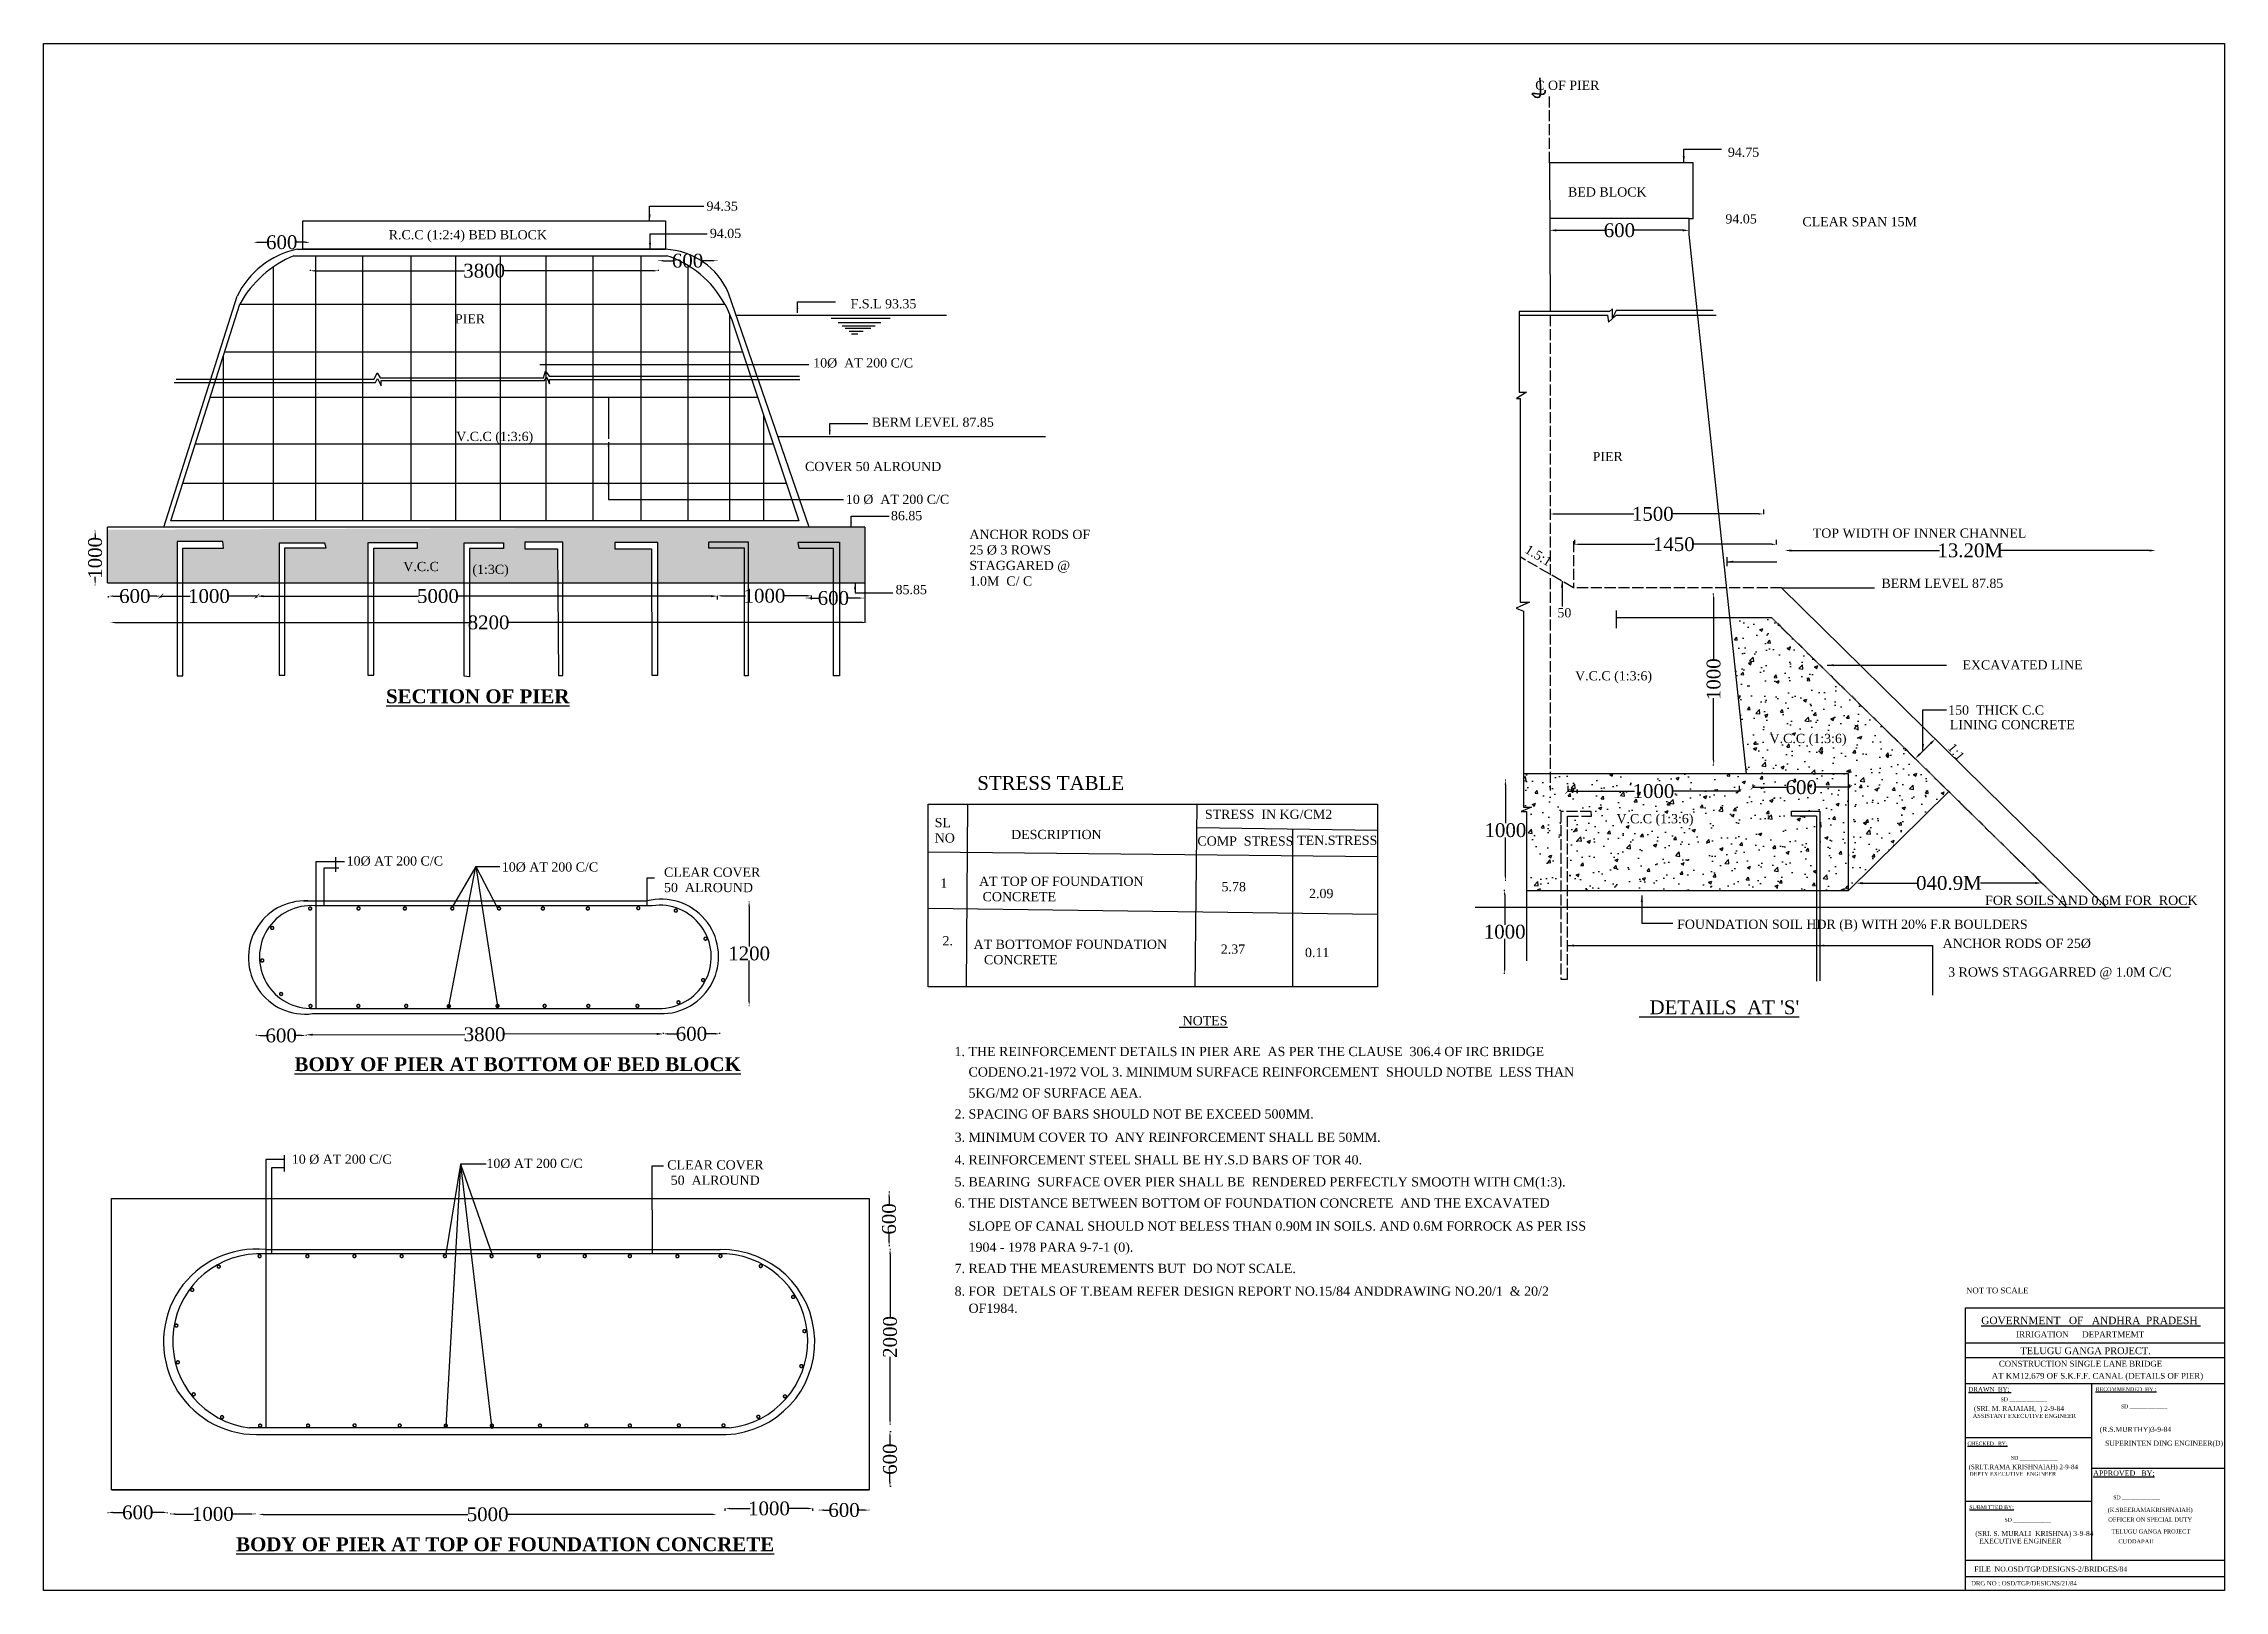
# Model space of a CAD drawing. Header units: millimetres. Extents: x 1320 to 149785, y -185 to 34009.
# Drawn here: x 1320 to 24968, y -185 to 16588 of the extents above; entities outside this region: 2.
import ezdxf

# ---------------------------------------------------------------- set-up
doc = ezdxf.new("R2010")
doc.units = ezdxf.units.MM
doc.header["$MEASUREMENT"] = 0
doc.header["$PDMODE"] = 33
doc.header["$PDSIZE"] = 500
doc.linetypes.add('ACAD_ISO02W100', pattern=[15, 12, -3])
doc.linetypes.add('ACAD_ISO03W100', pattern=[30, 12, -18])
doc.layers.get('0').update_dxf_attribs({"color": 8})
for name, color, linetype in [('DIM', 5, 'Continuous'), ('DOT LINE', 3, 'ACAD_ISO03W100'), ('DWG. LINE', 1, 'Continuous'), ('HATCH', 2, 'Continuous'), ('TEXT', 7, 'Continuous')]:
    doc.layers.add(name, color=color, linetype=linetype)
doc.layers.add('TITLE', color=7, linetype='Continuous', lineweight=30)
doc.styles.get("Standard").update_dxf_attribs({"font": 'TIMES.TTF', "height": 150})
doc.dimstyles.new('ISO-25', dxfattribs={"dimtxt": 100, "dimasz": 50, "dimexe": 1.249, "dimexo": 0.6245, "dimtad": 0, "dimtxsty": 'Standard', "dimblk": 'ARCHTICK', "dimcen": 2.5, "dimclre": 5, "dimclrt": 4, "dimadec": 0, "dimazin": 0, "dimtfac": 1, "dimtmove": 0, "dimatfit": 3, "dimfxl": 1, "dimarcsym": 0})
doc.dimstyles.get("Standard").update_dxf_attribs({"dimtxt": 150, "dimasz": 70, "dimexe": 0.18, "dimexo": 0.0625, "dimgap": 0.09, "dimtad": 0, "dimdec": 0, "dimzin": 0, "dimdsep": 46, "dimtxsty": 'Standard', "dimcen": 0.09, "dimse1": 1, "dimse2": 1, "dimclrd": 5, "dimclre": 5, "dimclrt": 4, "dimadec": 0, "dimazin": 0, "dimtfac": 1, "dimtdec": 0, "dimtofl": 0, "dimtmove": 0, "dimatfit": 3, "dimfxl": 1, "dimtolj": 1, "dimtzin": 0, "dimarcsym": 0})

msp = doc.modelspace()

# ---------------------------------------------------------------- texts
at = {"layer": 'DIM', "color": 4, "char_height": 250, "attachment_point": 5, "rotation": 90}
for insert in [(149439.74, 34009.348), (149784.613, 34009.348)]:
    msp.add_mtext('\\A1;  ', dxfattribs=dict(at, insert=insert))
at = {"layer": 'TEXT'}
for s, height, p in [('C OF PIER', 100, (17495.235, 16086.726)), ('94.75', 100, (19584.454, 15360.701)), ('  R.C.C (1:2:4) BED BLOCK', 100, (4987.04, 14465.939)), ('PIER', 100, (5780.393, 13553.889)), ('10%%C  AT 200 C/C', 100, (9665.646, 13076.339)), ('BERM LEVEL 87.85', 100, (10302.364, 12432.981)), ('   PIER', 100, (18004.329, 12060.918)), ('86.85', 100, (10508.479, 11419.787)), ('  ANCHOR RODS OF', 100, (11284.194, 11216.428)), ('  25 %%C 3 ROWS', 100, (11284.194, 11048.824)), ('V.C.C', 100, (5220.494, 10868.327)), ('(1:3C)', 100, (5969.571, 10837.719)), ('  STAGGARED @ ', 100, (11284.194, 10879.634)), (' 1.0M  C/ C', 100, (11323.433, 10710.444)), ('    BERM LEVEL 87.85', 100, (21098.738, 10686.122)), ('50', 100, (17735.869, 10367.032)), ('  150  THICK C.C', 100, (21897.314, 9311.686)), ('  LINING CONCRETE', 100, (21915.522, 9153.612)), ('     STRESS TABLE', 150, (11160.975, 8495.624)), ('COMP  STRESS', 100, (13831.897, 7891.388)), ('10%%C AT 200 C/C', 100, (6288.763, 7609.934)), (' FOR SOILS AND 0.6M FOR  ROCK', 100, (22335.841, 7248.115)), ('  ANCHOR RODS OF 25%%C', 100, (21837.948, 6781.927)), ('  3 ROWS STAGGARRED @ 1.0M C/C', 100, (21897.439, 6470.18)), ('%%U NOTES', 100, (13633.672, 5942.619)), (' 1. THE REINFORCEMENT DETAILS IN PIER ARE  AS PER THE CLAUSE  306.4 OF IRC BRIDGE', 100, (11160.5, 5608.997)), ('      CODENO.21-1972 VOL 3. MINIMUM SURFACE REINFORCEMENT  SHOULD NOTBE  LESS THAN', 100, (11123.506, 5387.613)), ('      5KG/M2 OF SURFACE AEA.', 100, (11123.506, 5158.657)), ('  2. SPACING OF BARS SHOULD NOT BE EXCEED 500MM.', 100, (11123.506, 4931.702)), ('  3. MINIMUM COVER TO  ANY REINFORCEMENT SHALL BE 50MM.', 100, (11123.506, 4678.818)), ('10%%C AT 200 C/C', 100, (6121.876, 4395.774)), ('  4. REINFORCEMENT STEEL SHALL BE HY.S.D BARS OF TOR 40.', 100, (11123.506, 4434.435)), ('  CLEAR COVER', 100, (8007.072, 4379.564)), ('   50  ALROUND', 100, (8007.072, 4212.897)), ('  5. BEARING  SURFACE OVER PIER SHALL BE  RENDERED PERFECTLY SMOOTH WITH CM(1:3).', 100, (11123.506, 4195.479)), ('  6. THE DISTANCE BETWEEN BOTTOM OF FOUNDATION CONCRETE  AND THE EXCAVATED', 100, (11123.506, 3965.596)), ('      SLOPE OF CANAL SHOULD NOT BELESS THAN 0.90M IN SOILS. AND 0.6M FORROCK AS PER ISS', 100, (11123.506, 3716.712)), ('      1904 - 1978 PARA 9-7-1 (0).', 100, (11123.506, 3486.829)), ('  7. READ THE MEASUREMENTS BUT  DO NOT SCALE.', 100, (11123.506, 3256.445)), ('  8. FOR  DETALS OF T.BEAM REFER DESIGN REPORT NO.15/84 ANDDRAWING NO.20/1  & 20/2', 100, (11123.506, 3009.99)), ('      OF1984.', 100, (11123.506, 2824.606))]:
    msp.add_text(s, height=height, dxfattribs=at).set_placement(p)
for s, rotation, p in [('1.5:1', 328.7686936, (17373.363, 11075.17)), ('1:1', 309.970296, (21960.588, 8950.876))]:
    msp.add_text(s, height=100, rotation=rotation, dxfattribs=at).set_placement(p)
at = {"layer": 'TEXT', "char_height": 100, "attachment_point": 1}
for s, insert, width in [('\\P BED BLOCK', (17813.075, 15196.569), 1166.65344), ('94.35', (8508.434, 14876.211), 472.4566), ('\\P94.05', (19557.584, 14905.086), 707.37432), ('\\P CLEAR SPAN 15M', (20355.028, 14873.925), 1772.72354), ('94.05', (8544.621, 14580.522), 525.99261), ('F.S.L 93.35', (10071.079, 13817.347), 1081.38815), ('  V.C.C (1:3:6)', (5718.442, 12378.659), 1281.59879), ('COVER 50 ALROUND', (9576.735, 12053.196), 1997.12306), ('10 %%C  AT 200 C/C', (10020.055, 11696.686), 1520.74519), ('    \\P  TOP WIDTH OF INNER CHANNEL', (20429.189, 11496.831), 3252.50646), ('85.85', (10558.794, 10718.004), 570.46752), ('\\P  V.C.C (1:3:6)', (17851.906, 9949.875), 1325.9278), ('\\P  EXCAVATED LINE', (22051.954, 10068.524), 1862.51157), ('\\P V.C.C (1:3:6)', (19998.572, 9270.247), 1329.13756), (' STRESS  IN KG/CM2', (13875.325, 8281.288), 1661.91375), ('SL\\PNO', (10983.317, 8191.462), 261.91002), ('\\P  DESCRIPTION', (11736.018, 8228.948), 1369.31941), ('\\P  V.C.C (1:3:6)', (18300.89, 8400.138), 1356.58212), ('TEN.STRESS', (14914.362, 7999.258), 814.16755), ('10%%C AT 200 C/C', (4606.212, 7775.633), 1319.16617), ('  CLEAR COVER\\P  50  ALROUND', (7972.051, 7653.364), 1381.22909), ('\\P 1', (11006.634, 7702.217), 256.48867), ('\\P AT TOP OF FOUNDATION \\P  CONCRETE', (11426.817, 7721.405), 2104.92921), ('\\P  5.78', (14018.217, 7662.56), 677.29774), ('\\P 2.09', (15004.716, 7589.003), 471.16381), (' \\P  FOUNDATION SOIL HDR (B) WITH 20% F.R BOULDERS', (18958.32, 7255.494), 4557.2084), (' 2.', (11029.951, 6910.106), 180.70791), ('\\P  AT BOTTOMOF FOUNDATION\\P     CONCRETE', (11328.789, 7037.836), 2476.75011), ('\\P 2.37', (14047.665, 6985.836), 478.52578), ('\\P 0.11', (14960.545, 6949.057), 669.93603), ('10 %%C AT 200 C/C ', (4011.697, 4541.091), 1411.4561)]:
    msp.add_mtext(s, dxfattribs=dict(at, insert=insert, width=width))
at = {"layer": 'TITLE'}
for s, height, p in [("%%U  DETAILS  AT 'S'", 150, (18621.437, 6063.241)), ('NOT TO SCALE', 63.67666, (22166.33, 3035.822)), ('IRRIGATION      DEPARTMEMT ', 64.67878, (22710.392, 2559.052)), ('TELUGU GANGA PROJECT.', 74.40355, (22756.415, 2376.356)), ('CONSTRUCTION SINGLE LANE BRIDGE', 63.67666, (22522.83, 2241.322)), ('%%UDRAWN  BY; ', 49.12968, (22192.36, 1969.793)), ('SD _____________', 41.15614, (22541.182, 1865.604)), ('%%URECOMMENDED  BY :', 42.16201, (23572.611, 1975.846)), ('ASSISTANT EXECUTIVE ENGINEER', 44.39177, (22239.901, 1684.939)), ('(SRI. M. RAJAIAH,  ) 2-9-84', 53.06388, (22252.543, 1760.375)), ('SD _____________', 41.15614, (23846.221, 1789.743)), ('%%UCHECKED   BY;', 39.68189, (22182.367, 1387.11)), ('(R.S.MURTHY)3-9-84', 54.04216, (23616.631, 1534.483)), ('SUPERINTEN DING ENGINEER(D)', 54.04216, (23674.631, 1383.983)), ('SD _____________', 41.15614, (22653.995, 1232.372)), ('(SRI.T.RAMA KRISHNAIAH) 2-9-84', 49.39508, (22194.853, 1129.216)), ('DEPTY EXECUTIVE  ENGINEER', 42.22087, (22202.83, 1057.615)), ('%%UAPPROVED   BY;', 56.68809, (23545.591, 1058.463)), ('%%USUBMITTED BY;', 41.32255, (22203.208, 696.753)), ('(K.SREERAMAKRISHNAIAH)', 45.35047, (23702.856, 664.869)), ('SD _____________', 41.15614, (23763.868, 803.198)), ('SD _____________', 41.15614, (22583.477, 560.072)), ('OFFICER ON SPECIAL DUTY', 45.35047, (23708.856, 560.369)), ('TELUGU GANGA PROJECT', 45.35047, (23744.712, 431.191)), ('(SRI. S. MURALI  KRISHNA) 3-9-84', 53.89898, (22266.905, 405.02)), ('EXECUTIVE ENGINEER ', 53.89898, (22307.843, 323.152)), ('CUDDAPAH', 45.3505, (23818.92, 323.86)), ('FILE  NO.OSD/TGP/DESIGNS-2/BRIDGES/84', 55.32248, (22255.818, 18.821)), ('DRG NO : OSD/TGP/DESIGNS/21/84', 47.5, (22221.793, -131.679))]:
    msp.add_text(s, height=height, dxfattribs=at).set_placement(p)
at = {"layer": 'TITLE', "lineweight": 30}
for s, height, p in [('%%UGOVERNMENT   OF   ANDHRA  PRADESH ', 81.25293, (22331.539, 2701.787)), ('AT KM12.679 OF S.K.F.F. CANAL (DETAILS OF PIER)', 63.67666, (22445.764, 2109.772))]:
    msp.add_text(s, height=height, dxfattribs=at).set_placement(p)
at = {"layer": 'TITLE', "char_height": 150, "attachment_point": 1}
for s, insert, width in [('{\\fTimes New Roman|b1|i0|c0|p18;\\L\\PSECTION OF PIER}', (5033.39, 9835.925), 2743.55505), ('\\P{\\fTimes New Roman|b1|i0|c0|p18;\\L  BODY OF PIER AT BOTTOM OF BED BLOCK}', (3927.303, 5845.874), 6641.48264), ('   {\\fTimes New Roman|b1|i0|c0|p18;\\LBODY OF PIER AT TOP OF FOUNDATION CONCRETE}', (3237.892, 390), 6641.48264)]:
    msp.add_mtext(s, dxfattribs=dict(at, insert=insert, width=width))

# ---------------------------------------------------------------- blocks, each defined once
blk = doc.blocks.new('*D3')
at = {"layer": 'Defpoints', "color": 0}
for p in [(2045, 10311), (10245, 10311), (10245, 10311)]:
    blk.add_point(p, dxfattribs=at)
at = {"layer": 'DIM', "color": 5, "lineweight": -2}
for p, q in [((2045, 10311), (2045, 10312)), ((10245, 10311), (10245, 10312))]:
    blk.add_line(p, q, dxfattribs=at)
at = {"layer": 'DIM', "color": 0}
for p, q in [((2095, 10311), (5934, 10311)), ((10195, 10311), (6357, 10311))]:
    blk.add_line(p, q, dxfattribs=at)
for points in [[(2095, 10319), (2095, 10303), (2045, 10311)], [(10195, 10319), (10195, 10303), (10245, 10311)]]:
    blk.add_solid(points, dxfattribs=at)
at = {"layer": 'DIM', "color": 4, "insert": (6145, 10311), "char_height": 150, "attachment_point": 5}
blk.add_mtext('8200', dxfattribs=at)
blk = doc.blocks.new('*D4')
at = {"layer": 'Defpoints', "color": 0}
for p in [(4212, 14135), (7983, 14135), (7983, 14125)]:
    blk.add_point(p, dxfattribs=at)
at = {"layer": 'DIM', "color": 5, "lineweight": -2}
for p, q in [((4212, 14135), (4212, 14124)), ((7983, 14135), (7983, 14124))]:
    blk.add_line(p, q, dxfattribs=at)
at = {"layer": 'DIM', "color": 0}
for p, q in [((4262, 14125), (5883, 14125)), ((7933, 14125), (6311, 14125))]:
    blk.add_line(p, q, dxfattribs=at)
for points in [[(4262, 14133), (4262, 14117), (4212, 14125)], [(7933, 14133), (7933, 14117), (7983, 14125)]]:
    blk.add_solid(points, dxfattribs=at)
at = {"layer": 'DIM', "color": 4, "insert": (6097, 14125), "char_height": 150, "attachment_point": 5}
blk.add_mtext('3800', dxfattribs=at)
blk = doc.blocks.new('*D5')
at = {"layer": 'Defpoints', "color": 0}
for p in [(1873, 11307), (1879, 11307), (1873, 10718)]:
    blk.add_point(p, dxfattribs=at)
at = {"layer": 'DIM', "color": 5, "lineweight": -2}
for p, q in [((1874, 11307), (1880, 11307)), ((1874, 10718), (1880, 10718))]:
    blk.add_line(p, q, dxfattribs=at)
at = {"layer": 'DIM', "color": 0}
for p, q in [((1879, 11257), (1879, 11217)), ((1879, 10768), (1879, 10807))]:
    blk.add_line(p, q, dxfattribs=at)
for points in [[(1871, 11257), (1887, 11257), (1879, 11307)], [(1871, 10768), (1887, 10768), (1879, 10718)]]:
    blk.add_solid(points, dxfattribs=at)
at = {"layer": 'DIM', "color": 4, "insert": (1879, 11012), "char_height": 150, "attachment_point": 5, "rotation": 90}
blk.add_mtext('1000', dxfattribs=at)
blk = doc.blocks.new('*D6')
at = {"layer": 'Defpoints', "color": 0}
for p in [(2024, 10581), (2593, 10597), (2593, 10581)]:
    blk.add_point(p, dxfattribs=at)
at = {"layer": 'DIM', "color": 5, "lineweight": -2}
for p, q in [((2024, 10581), (2024, 10598)), ((2593, 10581), (2593, 10598))]:
    blk.add_line(p, q, dxfattribs=at)
at = {"layer": 'DIM', "color": 0}
for p, q in [((2074, 10597), (2151, 10597)), ((2543, 10597), (2467, 10597))]:
    blk.add_line(p, q, dxfattribs=at)
for points in [[(2074, 10605), (2074, 10589), (2024, 10597)], [(2543, 10605), (2543, 10589), (2593, 10597)]]:
    blk.add_solid(points, dxfattribs=at)
at = {"layer": 'DIM', "color": 4, "insert": (2309, 10597), "char_height": 150, "attachment_point": 5}
blk.add_mtext('600', dxfattribs=at)
blk = doc.blocks.new('_ArchTick')
at = {"color": 0, "linetype": 'ByBlock', "const_width": 0.15}
blk.add_lwpolyline([(-0.5, -0.5), (0.5, 0.5)], dxfattribs=at)
blk = doc.blocks.new('*D7')
at = {"layer": 'Defpoints', "color": 0}
for p in [(2593, 10580), (3633, 10597), (3633, 10580)]:
    blk.add_point(p, dxfattribs=at)
at = {"layer": 'DIM', "color": 5, "lineweight": -2}
for p, q in [((2593, 10581), (2593, 10598)), ((3633, 10581), (3633, 10598))]:
    blk.add_line(p, q, dxfattribs=at)
at = {"layer": 'DIM', "color": 0, "lineweight": -2}
for p, q in [((2593, 10597), (2908, 10597)), ((3633, 10597), (3318, 10597))]:
    blk.add_line(p, q, dxfattribs=at)
at = {"layer": 'DIM', "color": 0, "lineweight": -2, "xscale": 50, "yscale": 50, "zscale": 50, "rotation": 180}
blk.add_blockref('_ArchTick', (2593, 10597), dxfattribs=at)
at = {"layer": 'DIM', "color": 0, "lineweight": -2, "xscale": 50, "yscale": 50, "zscale": 50}
blk.add_blockref('_ArchTick', (3633, 10597), dxfattribs=at)
at = {"layer": 'DIM', "color": 4, "insert": (3113, 10597), "char_height": 150, "attachment_point": 5}
blk.add_mtext('1000', dxfattribs=at)
blk = doc.blocks.new('*D8')
at = {"layer": 'Defpoints', "color": 0}
for p in [(8628, 10560), (9646, 10601), (9646, 10560)]:
    blk.add_point(p, dxfattribs=at)
at = {"layer": 'DIM', "color": 5, "lineweight": -2}
for p, q in [((8628, 10560), (8628, 10601)), ((9646, 10561), (9646, 10602))]:
    blk.add_line(p, q, dxfattribs=at)
at = {"layer": 'DIM', "color": 0}
for p, q in [((8678, 10600), (8932, 10600)), ((9596, 10601), (9342, 10600))]:
    blk.add_line(p, q, dxfattribs=at)
for points in [[(8678, 10608), (8678, 10592), (8628, 10600)], [(9596, 10609), (9596, 10592), (9646, 10601)]]:
    blk.add_solid(points, dxfattribs=at)
at = {"layer": 'DIM', "color": 4, "insert": (9137, 10600), "char_height": 150, "attachment_point": 5, "rotation": 0.0351}
blk.add_mtext('1000', dxfattribs=at)
blk = doc.blocks.new('*D9')
at = {"layer": 'Defpoints', "color": 0}
for p in [(9588, 10578), (10209, 10578), (10209, 10576)]:
    blk.add_point(p, dxfattribs=at)
at = {"layer": 'DIM', "color": 5, "lineweight": -2}
for p, q in [((9588, 10578), (9588, 10575)), ((10209, 10578), (10209, 10575))]:
    blk.add_line(p, q, dxfattribs=at)
at = {"layer": 'DIM', "color": 0}
for p, q in [((9638, 10576), (9726, 10576)), ((10159, 10576), (10042, 10576))]:
    blk.add_line(p, q, dxfattribs=at)
for points in [[(9638, 10584), (9638, 10568), (9588, 10576)], [(10159, 10584), (10159, 10568), (10209, 10576)]]:
    blk.add_solid(points, dxfattribs=at)
at = {"layer": 'DIM', "color": 4, "insert": (9884, 10576), "char_height": 150, "attachment_point": 5}
blk.add_mtext('600', dxfattribs=at)
blk = doc.blocks.new('*D10')
at = {"layer": 'Defpoints', "color": 0}
for p in [(7991, 14235), (8619, 14235), (8619, 14234)]:
    blk.add_point(p, dxfattribs=at)
at = {"layer": 'DIM', "color": 5, "lineweight": -2}
for p, q in [((7991, 14235), (7991, 14233)), ((8619, 14235), (8619, 14233))]:
    blk.add_line(p, q, dxfattribs=at)
at = {"layer": 'DIM', "color": 0}
for p, q in [((8041, 14234), (8145, 14234)), ((8569, 14234), (8461, 14234))]:
    blk.add_line(p, q, dxfattribs=at)
for points in [[(8041, 14243), (8041, 14226), (7991, 14234)], [(8569, 14243), (8569, 14226), (8619, 14234)]]:
    blk.add_solid(points, dxfattribs=at)
at = {"layer": 'DIM', "color": 4, "insert": (8303, 14234), "char_height": 150, "attachment_point": 5}
blk.add_mtext('600', dxfattribs=at)
blk = doc.blocks.new('*D11')
at = {"layer": 'Defpoints', "color": 0}
for p in [(2020, 653), (2662, 660), (2662, 653)]:
    blk.add_point(p, dxfattribs=at)
at = {"layer": 'DIM', "color": 5, "lineweight": -2}
for p, q in [((2020, 653), (2020, 661)), ((2662, 653), (2662, 661))]:
    blk.add_line(p, q, dxfattribs=at)
at = {"layer": 'DIM', "color": 0}
for p, q in [((2070, 660), (2183, 660)), ((2612, 660), (2499, 660))]:
    blk.add_line(p, q, dxfattribs=at)
for points in [[(2070, 669), (2070, 652), (2020, 660)], [(2612, 669), (2612, 652), (2662, 660)]]:
    blk.add_solid(points, dxfattribs=at)
at = {"layer": 'DIM', "color": 4, "insert": (2341, 660), "char_height": 150, "attachment_point": 5}
blk.add_mtext('600', dxfattribs=at)
blk = doc.blocks.new('*D12')
at = {"layer": 'Defpoints', "color": 0}
for p in [(2697, 649), (3612, 649), (3612, 643)]:
    blk.add_point(p, dxfattribs=at)
at = {"layer": 'DIM', "color": 5, "lineweight": -2}
for p, q in [((2697, 648), (2697, 642)), ((3612, 648), (3612, 642))]:
    blk.add_line(p, q, dxfattribs=at)
at = {"layer": 'DIM', "color": 0}
for p, q in [((2747, 643), (2949, 643)), ((3562, 643), (3360, 643))]:
    blk.add_line(p, q, dxfattribs=at)
for points in [[(2747, 652), (2747, 635), (2697, 643)], [(3562, 652), (3562, 635), (3612, 643)]]:
    blk.add_solid(points, dxfattribs=at)
at = {"layer": 'DIM', "color": 4, "insert": (3155, 643), "char_height": 150, "attachment_point": 5}
blk.add_mtext('1000', dxfattribs=at)
blk = doc.blocks.new('*D13')
at = {"layer": 'Defpoints', "color": 0}
for p in [(3652, 639), (8618, 639), (8618, 639)]:
    blk.add_point(p, dxfattribs=at)
at = {"layer": 'DIM', "color": 5, "lineweight": -2}
for p, q in [((3652, 638), (3652, 638)), ((8618, 638), (8618, 638))]:
    blk.add_line(p, q, dxfattribs=at)
at = {"layer": 'DIM', "color": 0}
for p, q in [((3702, 639), (5922, 639)), ((8568, 639), (6347, 639))]:
    blk.add_line(p, q, dxfattribs=at)
for points in [[(3702, 647), (3702, 631), (3652, 639)], [(8568, 647), (8568, 631), (8618, 639)]]:
    blk.add_solid(points, dxfattribs=at)
at = {"layer": 'DIM', "color": 4, "insert": (6135, 639), "char_height": 150, "attachment_point": 5}
blk.add_mtext('5000', dxfattribs=at)
blk = doc.blocks.new('*D14')
at = {"layer": 'Defpoints', "color": 0}
for p in [(8712, 678), (9661, 703), (9661, 678)]:
    blk.add_point(p, dxfattribs=at)
at = {"layer": 'DIM', "color": 5, "lineweight": -2}
for p, q in [((8712, 679), (8712, 704)), ((9661, 679), (9661, 704))]:
    blk.add_line(p, q, dxfattribs=at)
at = {"layer": 'DIM', "color": 0}
for p, q in [((8762, 703), (8981, 703)), ((9611, 703), (9391, 703))]:
    blk.add_line(p, q, dxfattribs=at)
for points in [[(8762, 711), (8762, 695), (8712, 703)], [(9611, 711), (9611, 695), (9661, 703)]]:
    blk.add_solid(points, dxfattribs=at)
at = {"layer": 'DIM', "color": 4, "insert": (9186, 703), "char_height": 150, "attachment_point": 5}
blk.add_mtext('1000', dxfattribs=at)
blk = doc.blocks.new('*D15')
at = {"layer": 'Defpoints', "color": 0}
for p in [(9731, 688), (10270, 688), (10270, 686)]:
    blk.add_point(p, dxfattribs=at)
at = {"layer": 'DIM', "color": 5, "lineweight": -2}
for p, q in [((9731, 688), (9731, 685)), ((10270, 688), (10270, 685))]:
    blk.add_line(p, q, dxfattribs=at)
at = {"layer": 'DIM', "color": 0}
for p, q in [((9781, 686), (9842, 686)), ((10220, 686), (10158, 686))]:
    blk.add_line(p, q, dxfattribs=at)
for points in [[(9781, 694), (9781, 678), (9731, 686)], [(10220, 694), (10220, 678), (10270, 686)]]:
    blk.add_solid(points, dxfattribs=at)
at = {"layer": 'DIM', "color": 4, "insert": (10000, 686), "char_height": 150, "attachment_point": 5}
blk.add_mtext('600', dxfattribs=at)
blk = doc.blocks.new('*D16')
at = {"layer": 'Defpoints', "color": 0}
for p in [(10498, 1535), (10511, 1535), (10511, 941)]:
    blk.add_point(p, dxfattribs=at)
at = {"layer": 'DIM', "color": 5, "lineweight": -2}
for p, q in [((10510, 1535), (10496, 1535)), ((10510, 941), (10496, 941))]:
    blk.add_line(p, q, dxfattribs=at)
at = {"layer": 'DIM', "color": 0}
for p, q in [((10498, 1485), (10498, 1396)), ((10498, 991), (10498, 1080))]:
    blk.add_line(p, q, dxfattribs=at)
for points in [[(10489, 1485), (10506, 1485), (10498, 1535)], [(10489, 991), (10506, 991), (10498, 941)]]:
    blk.add_solid(points, dxfattribs=at)
at = {"layer": 'DIM', "color": 4, "insert": (10498, 1238), "char_height": 150, "attachment_point": 5, "rotation": 90}
blk.add_mtext('600', dxfattribs=at)
blk = doc.blocks.new('*D17')
at = {"layer": 'Defpoints', "color": 0}
for p in [(10499, 3513), (10506, 3513), (10506, 1614)]:
    blk.add_point(p, dxfattribs=at)
at = {"layer": 'DIM', "color": 5, "lineweight": -2}
for p, q in [((10505, 3513), (10497, 3513)), ((10505, 1614), (10497, 1614))]:
    blk.add_line(p, q, dxfattribs=at)
at = {"layer": 'DIM', "color": 0}
for p, q in [((10499, 3463), (10499, 2779)), ((10499, 1664), (10499, 2348))]:
    blk.add_line(p, q, dxfattribs=at)
for points in [[(10490, 3463), (10507, 3463), (10499, 3513)], [(10490, 1664), (10507, 1664), (10499, 1614)]]:
    blk.add_solid(points, dxfattribs=at)
at = {"layer": 'DIM', "color": 4, "insert": (10499, 2563), "char_height": 150, "attachment_point": 5, "rotation": 90}
blk.add_mtext('2000', dxfattribs=at)
blk = doc.blocks.new('*D18')
at = {"layer": 'Defpoints', "color": 0}
for p in [(10488, 4133), (10497, 4133), (10497, 3553)]:
    blk.add_point(p, dxfattribs=at)
at = {"layer": 'DIM', "color": 5, "lineweight": -2}
for p, q in [((10496, 4133), (10487, 4133)), ((10496, 3553), (10487, 3553))]:
    blk.add_line(p, q, dxfattribs=at)
at = {"layer": 'DIM', "color": 0}
for p, q in [((10488, 4083), (10488, 4001)), ((10488, 3603), (10488, 3685))]:
    blk.add_line(p, q, dxfattribs=at)
for points in [[(10480, 4083), (10497, 4083), (10488, 4133)], [(10480, 3603), (10497, 3603), (10488, 3553)]]:
    blk.add_solid(points, dxfattribs=at)
at = {"layer": 'DIM', "color": 4, "insert": (10488, 3843), "char_height": 150, "attachment_point": 5, "rotation": 90}
blk.add_mtext('600', dxfattribs=at)
blk = doc.blocks.new('*D19')
at = {"layer": 'Defpoints', "color": 0}
for p in [(8966, 7284), (8971, 7284), (8966, 6158)]:
    blk.add_point(p, dxfattribs=at)
at = {"layer": 'DIM', "color": 5, "lineweight": -2}
for p, q in [((8967, 7284), (8972, 7284)), ((8967, 6158), (8972, 6158))]:
    blk.add_line(p, q, dxfattribs=at)
at = {"layer": 'DIM', "color": 0}
for p, q in [((8971, 7234), (8971, 6798)), ((8971, 6208), (8971, 6644))]:
    blk.add_line(p, q, dxfattribs=at)
for points in [[(8962, 7234), (8979, 7234), (8971, 7284)], [(8962, 6208), (8979, 6208), (8971, 6158)]]:
    blk.add_solid(points, dxfattribs=at)
at = {"layer": 'DIM', "color": 4, "insert": (8971, 6721), "char_height": 150, "attachment_point": 5, "rotation": 0.01}
blk.add_mtext('1200', dxfattribs=at)
blk = doc.blocks.new('*D20')
at = {"layer": 'Defpoints', "color": 0}
for p in [(8039, 5860), (8651, 5860), (8651, 5850)]:
    blk.add_point(p, dxfattribs=at)
at = {"layer": 'DIM', "color": 5, "lineweight": -2}
for p, q in [((8039, 5860), (8039, 5849)), ((8651, 5860), (8651, 5849))]:
    blk.add_line(p, q, dxfattribs=at)
at = {"layer": 'DIM', "color": 0}
for p, q in [((8089, 5850), (8187, 5850)), ((8601, 5850), (8503, 5850))]:
    blk.add_line(p, q, dxfattribs=at)
for points in [[(8089, 5859), (8089, 5842), (8039, 5850)], [(8601, 5859), (8601, 5842), (8651, 5850)]]:
    blk.add_solid(points, dxfattribs=at)
at = {"layer": 'DIM', "color": 4, "insert": (8345, 5850), "char_height": 150, "attachment_point": 5}
blk.add_mtext('600', dxfattribs=at)
blk = doc.blocks.new('*D21')
at = {"layer": 'Defpoints', "color": 0}
for p in [(3625, 5841), (4166, 5841), (4166, 5832)]:
    blk.add_point(p, dxfattribs=at)
at = {"layer": 'DIM', "color": 5, "lineweight": -2}
for p, q in [((3625, 5840), (3625, 5831)), ((4166, 5840), (4166, 5831))]:
    blk.add_line(p, q, dxfattribs=at)
at = {"layer": 'DIM', "color": 0}
for p, q in [((3675, 5832), (3738, 5832)), ((4116, 5832), (4054, 5832))]:
    blk.add_line(p, q, dxfattribs=at)
for points in [[(3675, 5840), (3675, 5824), (3625, 5832)], [(4116, 5840), (4116, 5824), (4166, 5832)]]:
    blk.add_solid(points, dxfattribs=at)
at = {"layer": 'DIM', "color": 4, "insert": (3896, 5832), "char_height": 150, "attachment_point": 5}
blk.add_mtext('600', dxfattribs=at)
blk = doc.blocks.new('*D22')
at = {"layer": 'Defpoints', "color": 0}
for p in [(17656, 11538), (19969, 11538), (19969, 11488)]:
    blk.add_point(p, dxfattribs=at)
at = {"layer": 'DIM', "color": 5, "lineweight": -2}
for p, q in [((17656, 11538), (17656, 11487)), ((19969, 11538), (19969, 11487))]:
    blk.add_line(p, q, dxfattribs=at)
at = {"layer": 'DIM', "color": 0}
for p, q in [((17706, 11488), (18564, 11488)), ((19919, 11488), (18975, 11488))]:
    blk.add_line(p, q, dxfattribs=at)
for points in [[(17706, 11496), (17706, 11480), (17656, 11488)], [(19919, 11496), (19919, 11480), (19969, 11488)]]:
    blk.add_solid(points, dxfattribs=at)
at = {"layer": 'DIM', "color": 4, "insert": (18770, 11488), "char_height": 150, "attachment_point": 5}
blk.add_mtext('1500', dxfattribs=at)
blk = doc.blocks.new('*D23')
at = {"layer": 'Defpoints', "color": 0}
for p in [(17920, 11209), (20109, 11209), (20109, 11159)]:
    blk.add_point(p, dxfattribs=at)
at = {"layer": 'DIM', "color": 5, "lineweight": -2}
for p, q in [((17920, 11208), (17920, 11158)), ((20109, 11208), (20109, 11158))]:
    blk.add_line(p, q, dxfattribs=at)
at = {"layer": 'DIM', "color": 0}
for p, q in [((17970, 11159), (18792, 11159)), ((20059, 11159), (19203, 11159))]:
    blk.add_line(p, q, dxfattribs=at)
for points in [[(17970, 11167), (17970, 11151), (17920, 11159)], [(20059, 11167), (20059, 11151), (20109, 11159)]]:
    blk.add_solid(points, dxfattribs=at)
at = {"layer": 'DIM', "color": 4, "insert": (18998, 11159), "char_height": 150, "attachment_point": 5}
blk.add_mtext('1450', dxfattribs=at)
blk = doc.blocks.new('*D24')
at = {"layer": 'Defpoints', "color": 0}
for p in [(19420, 10623), (19420, 8768), (19430, 8768)]:
    blk.add_point(p, dxfattribs=at)
at = {"layer": 'DIM', "color": 5, "lineweight": -2}
for p, q in [((19421, 10623), (19431, 10623)), ((19421, 8768), (19431, 8768))]:
    blk.add_line(p, q, dxfattribs=at)
at = {"layer": 'DIM', "color": 0}
for p, q in [((19430, 10573), (19430, 9901)), ((19430, 8818), (19430, 9490))]:
    blk.add_line(p, q, dxfattribs=at)
for points in [[(19422, 10573), (19438, 10573), (19430, 10623)], [(19422, 8818), (19438, 8818), (19430, 8768)]]:
    blk.add_solid(points, dxfattribs=at)
at = {"layer": 'DIM', "color": 4, "insert": (19430, 9696), "char_height": 150, "attachment_point": 5, "rotation": 90}
blk.add_mtext('1000', dxfattribs=at)
blk = doc.blocks.new('*D32')
at = {"layer": 'Defpoints', "color": 0}
for p in [(17848, 8540), (19706, 8540), (19706, 8482)]:
    blk.add_point(p, dxfattribs=at)
at = {"layer": 'DIM', "color": 5, "lineweight": -2}
for p, q in [((17848, 8539), (17848, 8480)), ((19706, 8539), (19706, 8480))]:
    blk.add_line(p, q, dxfattribs=at)
at = {"layer": 'DIM', "color": 0, "lineweight": -2}
for p, q in [((17848, 8482), (18572, 8482)), ((19706, 8482), (18982, 8482))]:
    blk.add_line(p, q, dxfattribs=at)
at = {"layer": 'DIM', "color": 0, "lineweight": -2, "xscale": 50, "yscale": 50, "zscale": 50, "rotation": 180}
blk.add_blockref('_ArchTick', (17848, 8482), dxfattribs=at)
at = {"layer": 'DIM', "color": 0, "lineweight": -2, "xscale": 50, "yscale": 50, "zscale": 50}
blk.add_blockref('_ArchTick', (19706, 8482), dxfattribs=at)
at = {"layer": 'DIM', "color": 4, "insert": (18777, 8482), "char_height": 150, "attachment_point": 5}
blk.add_mtext('1000', dxfattribs=at)
blk = doc.blocks.new('*D33')
at = {"layer": 'Defpoints', "color": 0}
for p in [(19856, 8555), (20904, 8555), (20904, 8524)]:
    blk.add_point(p, dxfattribs=at)
at = {"layer": 'DIM', "color": 5, "lineweight": -2}
for p, q in [((19856, 8555), (19856, 8523)), ((20904, 8555), (20904, 8523))]:
    blk.add_line(p, q, dxfattribs=at)
at = {"layer": 'DIM', "color": 0, "lineweight": -2}
for p, q in [((19856, 8524), (20222, 8524)), ((20904, 8524), (20538, 8524))]:
    blk.add_line(p, q, dxfattribs=at)
at = {"layer": 'DIM', "color": 0, "lineweight": -2, "xscale": 50, "yscale": 50, "zscale": 50, "rotation": 180}
blk.add_blockref('_ArchTick', (19856, 8524), dxfattribs=at)
at = {"layer": 'DIM', "color": 0, "lineweight": -2, "xscale": 50, "yscale": 50, "zscale": 50}
blk.add_blockref('_ArchTick', (20904, 8524), dxfattribs=at)
at = {"layer": 'DIM', "color": 4, "insert": (20380, 8524), "char_height": 150, "attachment_point": 5}
blk.add_mtext('600', dxfattribs=at)
blk = doc.blocks.new('*D25')
at = {"layer": 'Defpoints', "color": 0}
for p in [(17172, 8602), (17178, 8602), (17178, 7513)]:
    blk.add_point(p, dxfattribs=at)
at = {"layer": 'DIM', "color": 5, "lineweight": -2}
for p, q in [((17177, 8602), (17171, 8602)), ((17177, 7513), (17171, 7513))]:
    blk.add_line(p, q, dxfattribs=at)
at = {"layer": 'DIM', "color": 0}
for p, q in [((17172, 8552), (17172, 8134)), ((17172, 7563), (17172, 7981))]:
    blk.add_line(p, q, dxfattribs=at)
for points in [[(17164, 8552), (17180, 8552), (17172, 8602)], [(17164, 7563), (17180, 7563), (17172, 7513)]]:
    blk.add_solid(points, dxfattribs=at)
at = {"layer": 'DIM', "color": 4, "insert": (17172, 8058), "char_height": 150, "attachment_point": 5, "rotation": 0.01}
blk.add_mtext('1000', dxfattribs=at)
blk = doc.blocks.new('*D26')
at = {"layer": 'Defpoints', "color": 0}
for p in [(17152, 7407), (17152, 6507), (17164, 6507)]:
    blk.add_point(p, dxfattribs=at)
at = {"layer": 'DIM', "color": 5, "lineweight": -2}
for p, q in [((17153, 7407), (17165, 7407)), ((17153, 6507), (17165, 6507))]:
    blk.add_line(p, q, dxfattribs=at)
at = {"layer": 'DIM', "color": 0}
for p, q in [((17164, 7357), (17164, 7034)), ((17164, 6557), (17164, 6880))]:
    blk.add_line(p, q, dxfattribs=at)
for points in [[(17155, 7357), (17172, 7357), (17164, 7407)], [(17155, 6557), (17172, 6557), (17164, 6507)]]:
    blk.add_solid(points, dxfattribs=at)
at = {"layer": 'DIM', "color": 4, "insert": (17164, 6957), "char_height": 150, "attachment_point": 5, "rotation": 0.01}
blk.add_mtext('1000', dxfattribs=at)
blk = doc.blocks.new('*D27')
at = {"layer": 'Defpoints', "color": 0}
for p in [(20202, 11215), (24223, 11215), (24223, 11092)]:
    blk.add_point(p, dxfattribs=at)
at = {"layer": 'DIM', "color": 5, "lineweight": -2}
for p, q in [((20272, 11092), (21880, 11092)), ((24153, 11092), (22545, 11092))]:
    blk.add_line(p, q, dxfattribs=at)
at = {"layer": 'DIM', "color": 5}
for points in [[(20272, 11103), (20272, 11080), (20202, 11092)], [(24153, 11103), (24153, 11080), (24223, 11092)]]:
    blk.add_solid(points, dxfattribs=at)
at = {"layer": 'DIM', "color": 4, "insert": (22212, 11092), "char_height": 150, "attachment_point": 5}
blk.add_mtext('\\A1;13.20M', dxfattribs=at)
blk = doc.blocks.new('*D28')
at = {"layer": 'Defpoints', "color": 0}
for p in [(3633, 10597), (8628, 10597), (8628, 10597)]:
    blk.add_point(p, dxfattribs=at)
at = {"layer": 'DIM', "color": 5, "lineweight": -2}
for p, q in [((3703, 10597), (5384, 10597)), ((8558, 10597), (5809, 10597))]:
    blk.add_line(p, q, dxfattribs=at)
at = {"layer": 'DIM', "color": 5}
for points in [[(3703, 10608), (3703, 10585), (3633, 10597)], [(8558, 10608), (8558, 10585), (8628, 10597)]]:
    blk.add_solid(points, dxfattribs=at)
at = {"layer": 'DIM', "color": 4, "insert": (5596, 10597), "char_height": 150, "attachment_point": 5}
blk.add_mtext('\\A1;5000', dxfattribs=at)
blk = doc.blocks.new('*D29')
at = {"layer": 'Defpoints', "color": 0}
for p in [(4208, 14434), (3597, 14382), (4208, 14382)]:
    blk.add_point(p, dxfattribs=at)
at = {"layer": 'DIM', "color": 5, "lineweight": -2}
for p, q in [((3647, 14434), (3745, 14434)), ((4158, 14434), (4060, 14434))]:
    blk.add_line(p, q, dxfattribs=at)
at = {"layer": 'DIM', "color": 5}
for points in [[(3647, 14442), (3647, 14425), (3597, 14434)], [(4158, 14442), (4158, 14425), (4208, 14434)]]:
    blk.add_solid(points, dxfattribs=at)
at = {"layer": 'DIM', "color": 4, "insert": (3902, 14434), "char_height": 150, "attachment_point": 5}
blk.add_mtext('\\A1;600', dxfattribs=at)
blk = doc.blocks.new('*D30')
at = {"layer": 'Defpoints', "color": 0}
for p in [(4166, 5840), (8039, 5849), (8039, 5849)]:
    blk.add_point(p, dxfattribs=at)
at = {"layer": 'DIM', "color": 5, "lineweight": -2}
for p, q in [((4236, 5840), (5889, 5844)), ((7969, 5849), (6316, 5845))]:
    blk.add_line(p, q, dxfattribs=at)
at = {"layer": 'DIM', "color": 5}
for points in [[(4236, 5852), (4236, 5829), (4166, 5840)], [(7969, 5861), (7969, 5837), (8039, 5849)]]:
    blk.add_solid(points, dxfattribs=at)
at = {"layer": 'DIM', "color": 4, "insert": (6102, 5845), "char_height": 150, "attachment_point": 5, "rotation": 0.13}
blk.add_mtext('\\A1;3800', dxfattribs=at)
blk = doc.blocks.new('*D35')
at = {"layer": 'Defpoints', "color": 0}
for p in [(17653, 14552), (19163, 14564), (19163, 14552)]:
    blk.add_point(p, dxfattribs=at)
at = {"layer": 'DIM', "color": 5, "lineweight": -2}
for p, q in [((17723, 14564), (18250, 14564)), ((19093, 14564), (18565, 14564))]:
    blk.add_line(p, q, dxfattribs=at)
at = {"layer": 'DIM', "color": 5}
for points in [[(17723, 14575), (17723, 14552), (17653, 14564)], [(19093, 14575), (19093, 14552), (19163, 14564)]]:
    blk.add_solid(points, dxfattribs=at)
at = {"layer": 'DIM', "color": 4, "insert": (18408, 14564), "char_height": 150, "attachment_point": 5}
blk.add_mtext('\\A1;600', dxfattribs=at)
blk = doc.blocks.new('*D37')
at = {"layer": 'Defpoints', "color": 0}
for p in [(20975, 7487), (22987, 7489), (22987, 7486)]:
    blk.add_point(p, dxfattribs=at)
at = {"layer": 'DIM', "color": 5, "lineweight": -2}
for p, q in [((21045, 7484), (21639, 7485)), ((22917, 7486), (22322, 7485))]:
    blk.add_line(p, q, dxfattribs=at)
at = {"layer": 'DIM', "color": 5}
for points in [[(21045, 7496), (21045, 7472), (20975, 7484)], [(22917, 7498), (22917, 7474), (22987, 7486)]]:
    blk.add_solid(points, dxfattribs=at)
at = {"layer": 'DIM', "color": 4, "insert": (21981, 7485), "char_height": 150, "attachment_point": 5, "rotation": 0.0603}
blk.add_mtext('\\A1;040.9M', dxfattribs=at)

# ---------------------------------------------------------------- dimensions: what is measured, and where the dimension line sits
at = {"layer": 'DIM'}
dim = msp.add_aligned_dim(p1=(3596.594, 14382.419), p2=(4208.16, 14382.419), distance=51.293, text='600', dimstyle='Standard', override={"dimasz": 50}, dxfattribs=at)
dim.commit()
dim.dimension.update_dxf_attribs({"geometry": '*D29', "text_midpoint": (3902.377, 14433.713)})
for p1, p2, distance, text, dimstyle, picture, middle in [((17653.027, 14552.007), (19162.853, 14552.007), 11.493, '600', 'Standard', '*D35', (18407.94, 14563.5)), ((2593.093, 10580.205), (3632.963, 10580.205), 16.959, '1000', 'ISO-25', '*D7', (3113.028, 10597.164)), ((4166.137, 5840.263), (8038.692, 5849.051), 0, '3800', 'Standard', '*D30', (6102.415, 5844.657))]:
    dim = msp.add_aligned_dim(p1=p1, p2=p2, distance=distance, text=text, dimstyle=dimstyle, dxfattribs=at)
    dim.commit()
    dim.dimension.update_dxf_attribs({"geometry": picture, "text_midpoint": middle})
for base, p1, p2, angle, text, picture, middle in [((7982.651, 14124.885), (4211.675, 14135.222), (7982.651, 14135.222), 0, '3800', '*D4', (6097.163, 14124.885)), ((8619.312, 14234.431), (7991.155, 14235.395), (8619.312, 14235.395), 0, '600', '*D10', (8303.2, 14234.431)), ((19968.564, 11488), (17655.878, 11538.283), (19968.564, 11538.283), 0, '1500', '*D22', (18769.548, 11488)), ((1879, 11306.704), (1873.456, 10717.787), (1873.456, 11306.704), 90, '1000', '*D5', (1879, 11012.246)), ((20108.694, 11159), (17919.586, 11209.019), (20108.694, 11209.019), 0, '1450', '*D23', (18997.5, 11159)), ((2593.093, 10597.164), (2024.237, 10580.83), (2593.093, 10580.83), 0, '600', '*D6', (2308.665, 10597.164)), ((9645.872, 10600.653), (8627.748, 10559.67), (9645.896, 10560.295), 0.0351434, '1000', '*D8', (9136.822, 10600.341)), ((10209.099, 10576.039), (9587.856, 10578.332), (10209.099, 10578.332), 0, '600', '*D9', (9883.807, 10576.039)), ((19430, 8767.657), (19420.184, 10623.354), (19420.184, 8767.657), 270, '1000', '*D24', (19430, 9695.506)), ((4166.137, 5831.888), (3625.389, 5840.888), (4166.137, 5840.888), 0, '600', '*D21', (3895.763, 5831.888)), ((8650.711, 5850.3), (8038.692, 5860.438), (8650.711, 5860.438), 0, '600', '*D20', (8344.701, 5850.3)), ((10488.451, 4133.491), (10496.869, 3553.102), (10496.869, 4133.491), 90, '600', '*D18', (10488.451, 3843.297)), ((10498.652, 3512.712), (10505.666, 1614.205), (10505.666, 3512.712), 90, '2000', '*D17', (10498.652, 2563.459)), ((10497.599, 1534.533), (10510.718, 940.774), (10510.718, 1534.533), 90, '600', '*D16', (10497.599, 1237.654)), ((2662.17, 660.25), (2019.685, 652.752), (2662.17, 652.752), 0, '600', '*D11', (2340.928, 660.25)), ((3611.971, 643.203), (2697.396, 648.829), (3611.971, 648.829), 0, '1000', '*D12', (3154.684, 643.203)), ((8617.66, 638.95), (3651.505, 639.016), (8617.66, 639.016), 0, '5000', '*D13', (6134.583, 638.95)), ((9661.051, 703.114), (8711.565, 678.012), (9661.051, 678.012), 0, '1000', '*D14', (9186.308, 703.114)), ((10269.695, 686.15), (9730.61, 688.437), (10269.695, 688.437), 0, '600', '*D15', (10000.153, 686.15))]:
    dim = msp.add_linear_dim(base=base, p1=p1, p2=p2, angle=angle, text=text, dimstyle='ISO-25', override={"dimsah": 1, "dimlwd": 65535}, dxfattribs=at)
    dim.commit()
    dim.dimension.update_dxf_attribs({"geometry": picture, "text_midpoint": middle, "dimtype": 161})
for base, p1, p2, angle, text, dimstyle, picture, middle in [((24222.856, 11091.5), (20201.651, 11215.091), (24222.856, 11215.091), 0, '13.20M', 'Standard', '*D27', (22212.254, 11091.5)), ((19705.519, 8481.5), (17848.248, 8539.582), (19705.519, 8539.582), 0, '1000', 'ISO-25', '*D32', (18776.884, 8481.5)), ((20903.926, 8524.5), (19855.969, 8555.133), (20903.926, 8555.133), 0, '600', 'ISO-25', '*D33', (20379.948, 8524.5)), ((22986.627, 7486.058), (20974.878, 7486.973), (22986.624, 7489.089), 0.0602747, '040.9M', 'Standard', '*D37', (21980.658, 7485))]:
    dim = msp.add_linear_dim(base=base, p1=p1, p2=p2, angle=angle, text=text, dimstyle=dimstyle, dxfattribs=at)
    dim.commit()
    dim.dimension.update_dxf_attribs({"geometry": picture, "text_midpoint": middle, "dimtype": 161})
dim = msp.add_linear_dim(base=(8627.748, 10596.768), p1=(3632.963, 10597.164), p2=(8627.748, 10597.164), text='5000', dimstyle='Standard', dxfattribs=at)
dim.commit()
dim.dimension.update_dxf_attribs({"geometry": '*D28', "text_midpoint": (5596.461, 10596.768), "dimtype": 160})
dim = msp.add_linear_dim(base=(10245.192, 10310.875), p1=(2045.192, 10310.875), p2=(10245.192, 10310.875), angle=0, dimstyle='ISO-25', override={"dimsah": 1, "dimlwd": 65535}, dxfattribs=at)
dim.commit()
dim.dimension.update_dxf_attribs({"geometry": '*D3', "text_midpoint": (6145.192, 10310.875), "dimtype": 161})
for base, p1, p2, angle, text, picture, middle in [((17172, 8602.134), (17177.597, 7513.01), (17177.597, 8602.134), 90, '1000', '*D25', (17172, 8057.572)), ((17163.5, 6506.812), (17152.263, 7407.362), (17152.263, 6506.812), 270, '1000', '*D26', (17163.5, 6957.087)), ((8970.635, 7283.859), (8966.459, 6158.064), (8966.459, 7283.859), 90, '1200', '*D19', (8970.635, 6720.961))]:
    dim = msp.add_linear_dim(base=base, p1=p1, p2=p2, angle=angle, text=text, dimstyle='ISO-25', override={"dimsah": 1, "dimlwd": 65535}, dxfattribs=at)
    dim.commit()
    dim.dimension.update_dxf_attribs({"geometry": picture, "text_midpoint": middle, "dimtype": 161, "text_rotation": 0.01})

# ---------------------------------------------------------------- hatches: boundary and pattern name
at = {"layer": 'HATCH'}
h = msp.add_hatch(dxfattribs=at)
h.set_pattern_fill('AR-CONC', color=256, style=0)
h.set_pattern_definition([(50, (-16, -54.18), (182.1847, -15.9391), [19.05, -209.55]), (355, (-16, -54.18), (-35.2428, 191.0566), [15.24, -167.64]), (100.451, (-0.82, -55.51), (146.9425, 175.1167), [16.19, -178.09]), (46.1842, (-16, -3.38), (271.079, -42.0423), [28.575, -314.325]), (96.6356, (6.6, -6.9), (237.4042, 247.4256), [24.285, -267.135]), (351.184, (-16, -3.38), (237.4046, 247.425), [22.86, -251.46]), (21, (9.4, -16.08), (151.6149, -102.2655), [19.05, -209.55]), (326, (9.4, -16.08), (61.802, 184.188), [15.24, -167.64]), (71.4514, (22.03, -24.6), (213.4165, 81.9229), [16.19, -178.09]), (37.5, (-16, -54.185), (3.0886, 84.55504), [0, -165.608, 0, -170.18, 0, -168.275]), (7.5, (-16, -54.185), (66.81966, 100.1806), [0, -97.028, 0, -161.798, 0, -64.135]), (327.5, (-72.644, -54.185), (135.5906, -5.72874), [0, -63.5, 0, -198.12, 0, -262.89]), (317.5, (-98.04, -54.18), (148.1292, 25.4265), [0, -82.55, 0, -131.572, 0, -186.69])])
h.paths.add_polyline_path([(10226.394, 11346.379), (9614.51, 11346.379), (2012.919, 11316.587), (2012.626, 10741.605), (2769.78, 10741.605), (2769.78, 11188.365), (3263.439, 11188.365), (3271.787, 11117.646), (2830.708, 11117.646), (2830.708, 10741.605), (3873.111, 10741.605), (3873.111, 11173.021), (4369.135, 11173.021), (4383.323, 11119.539), (3934.407, 11119.539), (3934.407, 10741.605), (4835.186, 10741.605), (4835.186, 11175.977), (5372.776, 11175.977), (5372.776, 11116.973), (4902.403, 11116.973), (4902.403, 10741.605), (5881.743, 10741.605), (5881.743, 11175.247), (6308.613, 11175.247), (6308.613, 11114.335), (5937.288, 11114.335), (5937.288, 10741.605), (6896.135, 10741.605), (6894.042, 11111.41), (6539.343, 11111.41), (6539.343, 11180.628), (6951.699, 11180.628), (6951.699, 10741.605), (7912.324, 10741.605), (7911.714, 11108.542), (7515.449, 11108.542), (7515.449, 11177.76), (7980.495, 11177.76), (7980.495, 10741.605), (10232.748, 10741.605)])
h = msp.add_hatch(dxfattribs=at)
h.set_pattern_fill('AR-CONC', color=256, scale=50, style=0)
h.paths.add_polyline_path([(20544.5, 8209), (20275.5, 8209), (20275.5, 8266), (20544.5, 8266), (20583, 8266), (20583, 7406), (20892.843, 7406), (20892.843, 8669.5), (17367.054, 8669.5), (17367.054, 8309.557), (17453.167, 8309.557), (17343.955, 8261.059), (17401.161, 8261.059), (17401.161, 7406), (17772.584, 7406), (17772.584, 8262.823), (18103.272, 8262.823), (18104.575, 8210.851), (17846.187, 8210.851), (17846.187, 7406), (20544.5, 7406)])
h.paths.add_polyline_path([(20056.906, 10365.178), (19605.368, 10365.178), (19786.047, 8669.5), (20892.843, 8669.5), (20892.843, 7406), (21979.088, 8478.182)])
h.paths.add_polyline_path([(18534.823, 8528.976), (19018.944, 8528.976), (19018.944, 8301.38), (18534.823, 8301.38)], flags=24)
h.paths.add_polyline_path([(20185.039, 8528.976), (20574.856, 8528.976), (20574.856, 8301.38), (20185.039, 8301.38)], flags=24)
h.paths.add_polyline_path([(18275.89, 8425.138), (19208.587, 8425.138), (19208.587, 8074.369), (18275.89, 8074.369)], flags=24)
h.paths.add_polyline_path([(19973.572, 9295.247), (20869.354, 9295.247), (20869.354, 8944.478), (19973.572, 8944.478)], flags=24)

# ---------------------------------------------------------------- linework, layer by layer
at = {"layer": 'DIM', "color": 5}
msp.add_line((21665.594, 8884.01), (21783.293, 8999.093), dxfattribs=at)
at = {"layer": 'DIM'}
for points in [[(7447.232, 11643.254), (9995.688, 11643.254)], [(19572.636, 11018.193), (19572.636, 10921.763)], [(5709.355, 6129.572), (6005.612, 7665.128), (6244.063, 6129.572)], [(6005.612, 7665.128), (5752.12, 7223.767)], [(6005.612, 7665.128), (6236.562, 7218.828)], [(6005.612, 7665.128), (6268.888, 7665.128)], [(5841.688, 4437.748), (5680.747, 1596.848)], [(6119.319, 4437.748), (5841.688, 4437.748), (5682.05, 3465.135)], [(5841.688, 4437.748), (6180.792, 1567.109)], [(5841.688, 4437.748), (6183.416, 3452.348)]]:
    msp.add_lwpolyline(points, dxfattribs=at)
at = {"layer": 'DIM', "color": 5}
for points in [[(21775.137, 9007.435), (21791.45, 8990.751), (21833.344, 9048.031)], [(21657.438, 8892.352), (21673.75, 8875.668), (21615.543, 8835.072)]]:
    msp.add_solid(points, dxfattribs=at)
at = {"layer": 'DOT LINE', "linetype": 'ACAD_ISO02W100', "ltscale": 10}
for points in [[(17650.587, 15295.972), (17650.587, 16042.616)], [(17655.878, 13642.866), (17655.878, 8487.5)], [(17909.19, 11191.9), (17909.19, 10687.833)], [(20167.521, 10687.833), (17909.19, 10687.833), (17330.082, 11022.647)], [(18103.272, 8262.823), (17772.584, 8262.823), (17772.584, 6444.664), (17846.187, 6444.664), (17846.187, 8210.851), (18104.575, 8210.851), (18103.272, 8262.823)]]:
    msp.add_lwpolyline(points, dxfattribs=at)
at = {"layer": 'DWG. LINE'}
for p, q in [((18332.78, 13712.628), (18300.006, 13683.071)), ((18332.78, 13616.484), (18332.78, 13712.628)), ((18374.478, 13693.399), (18332.78, 13616.484)), ((19426.545, 13693.399), (18374.478, 13693.399)), ((17401.19, 12807.21), (17293.066, 12738.979)), ((17319.66, 12807.21), (17401.19, 12807.21))]:
    msp.add_line(p, q, dxfattribs=at)
for points in [[(19786.047, 8669.5), (19162.853, 14518.207), (19162.853, 14692.227), (19209.061, 14692.227), (19209.061, 15295.972), (17650.587, 15295.972), (17655.878, 13683.071)], [(19162.853, 14692.227), (17652.567, 14692.227)], [(4034.71, 14288.855), (8076.799, 14288.855)], [(4034.71, 14288.855), (8076.799, 14288.855)], [(4069.291, 14358.369), (8062.2, 14357.661)], [(4268.5, 14288.855), (4268.5, 11412.243)], [(4779, 14288.855), (4779, 11412.243)], [(5303, 14288.855), (5303, 11412.243)], [(5786, 14288.855), (5786, 11412.243)], [(6272.5, 14288.855), (6272.5, 11412.243)], [(6764.5, 14288.855), (6764.5, 11412.243)], [(7277.5, 14288.855), (7277.5, 11412.243)], [(7795, 14288.855), (7795, 11412.243)], [(3809.004, 14160.5), (3809.004, 11412.243)], [(8307.089, 14182.792), (8307.089, 11412.243)], [(2622.179, 11346.379), (3417.175, 13849.978)], [(2701.019, 11412.243), (3447.491, 13764.442)], [(3447.491, 13764.442), (8705.448, 13764.442)], [(8705.448, 13764.442), (8730.088, 13721.967), (8782.835, 13591.969), (9511.422, 11412.243)], [(9620.999, 11346.379), (8748.528, 13881.819)], [(8756.462, 13656.968), (8756.462, 11412.243)], [(8833.51, 13645.51), (11112.183, 13645.51)], [(18300.006, 13683.071), (17320.119, 13683.071), (17319.66, 13642.866)], [(17319.66, 13642.866), (18279.596, 13642.866)], [(17319.66, 13642.866), (17319.66, 12807.21)], [(18279.596, 13642.866), (18288.546, 13569.325), (18371.368, 13642.866)], [(18371.368, 13642.866), (19458.767, 13642.866)], [(3283.242, 13246.88), (8898.183, 13246.88)], [(2756.744, 12951.324), (4904.632, 12951.324), (4935.794, 13019.043), (4968.626, 12963.733), (6739.984, 12963.733), (6763.929, 13037.749), (6803.113, 12983.582), (9517.486, 12983.582)], [(3268.455, 13200.284), (3268.455, 11412.243)], [(2734.236, 12915.32), (4919.122, 12915.32), (4940.718, 12957.649), (4979.001, 12877.223), (4979.001, 12937.052), (6751.771, 12937.052), (6771.545, 12975.131), (6806.147, 12897.34), (6806.147, 12946.731), (9521.29, 12946.731)], [(3126.521, 12753.04), (9063.253, 12753.04)], [(9127.45, 12560.98), (9127.45, 11412.243)], [(17293.066, 12738.979), (17330.082, 12738.979), (17330.082, 10531.089), (17434.683, 10531.089), (17289.624, 10465.476), (17367.054, 10432.18), (17367.054, 8309.557), (17453.167, 8309.557), (17343.955, 8261.059), (17401.161, 8261.059), (17401.161, 6642.068)], [(9282.667, 12329.589), (12186.256, 12329.589)], [(2965.872, 12246.818), (9232.46, 12246.818)], [(2831.589, 11823.681), (9373.897, 11823.681)], [(9511.422, 11412.243), (2701.019, 11412.243)], [(2012.626, 10741.605), (2012.934, 11346.379)], [(10226.394, 11346.379), (2012.934, 11346.379)], [(3263.439, 11188.365), (2769.78, 11188.365), (2769.78, 9734.177), (2830.708, 9734.177), (2830.708, 11117.646), (3271.787, 11117.646), (3263.439, 11188.365)], [(4369.135, 11173.021), (3873.111, 11173.021), (3873.111, 9740.71), (3934.407, 9740.71), (3934.407, 11119.539), (4383.323, 11119.539), (4369.135, 11173.021)], [(5372.776, 11175.977), (4835.186, 11175.977), (4835.186, 9740.152), (4902.403, 9740.152), (4902.403, 11116.973), (5372.776, 11116.973), (5372.776, 11175.977)], [(5881.743, 9729.337), (5881.743, 11175.247), (6308.613, 11175.247), (6308.613, 11114.335), (5937.288, 11114.335), (5937.288, 9723.372), (5881.743, 9729.337)], [(6901.819, 9737.216), (6951.699, 9737.216), (6951.699, 11180.628), (6539.343, 11180.628), (6539.343, 11111.41), (6894.042, 11111.41), (6901.819, 9737.216)], [(7913.989, 9740.032), (7980.495, 9740.032), (7980.495, 11177.76), (7515.449, 11177.76), (7515.449, 11108.542), (7911.714, 11108.542), (7913.989, 9740.032)], [(8539.677, 11186.947), (8961.632, 11186.947), (8961.632, 9731.756), (8920.797, 9731.756), (8920.797, 11115.547), (8532.871, 11115.547), (8532.871, 11186.947)], [(9502.687, 11183.547), (9951.865, 11183.547), (9951.865, 9731.756), (9883.807, 9731.756), (9883.807, 11112.147), (9512.895, 11112.147), (9502.687, 11183.547)], [(10226.394, 11346.379), (10224.469, 10314.328)], [(2012.626, 10741.605), (10232.748, 10741.605)], [(20167.521, 10687.833), (23684.804, 7225.739)], [(20167.521, 10687.833), (21173.656, 10687.833)], [(18371.895, 10440.046), (18371.895, 10248.89)], [(20892.843, 7406), (20892.843, 8669.5), (17367.054, 8669.5)], [(11338.474, 8339.284), (11323.75, 6360.602)], [(13826.807, 8339.284), (13804.721, 6360.602)], [(20892.843, 7406), (21979.088, 8478.182)], [(13824.017, 8089.303), (15785.081, 8059.767)], [(14864.04, 8073.639), (14864.04, 6360.602)], [(20544.5, 8209), (20275.5, 8209), (20275.5, 8266), (20544.5, 8266)], [(20544.5, 8266), (20583, 8266), (20583, 6425)], [(20544.5, 8209), (20544.5, 6420.5)], [(10911.481, 7824.385), (15785.081, 7772.895)], [(4273.894, 6126.605), (4273.894, 7719.588), (4584.606, 7719.588)], [(4362.46, 7239.191), (4362.46, 7651.643), (4520.071, 7651.643)], [(4486.905, 7764.658), (4486.905, 7606.203)], [(7866.205, 7239.191), (7866.205, 7541.955), (7943.254, 7541.955)], [(17401.161, 7406), (20892.843, 7406)], [(4137.058, 7290.99), (7866.205, 7290.99)], [(7919.334, 7239.191), (4261.276, 7239.191)], [(10911.481, 7213.862), (15785.081, 7147.661)], [(16843.017, 7225.739), (24591, 7225.739)], [(21808.324, 6269.621), (21808.324, 6807.5)], [(4234.211, 6069.202), (8048.233, 6069.202)], [(4245.909, 6126.605), (8026.446, 6126.605)], [(3933.385, 4357.562), (3933.385, 4534.22)], [(3933.385, 4488.466), (3728.472, 4488.466), (3728.472, 1577.671)], [(3793.911, 3465.135), (3793.911, 4402.509), (3932.686, 4402.509)], [(8041.361, 4413.87), (7915.974, 4413.87), (7917.576, 3465.135)], [(8728.394, 3465.135), (3629.42, 3465.135)], [(3728.472, 3511.092), (8655.851, 3509.843)], [(8758.221, 1577.739), (3553.528, 1577.668)], [(3627.215, 1505.208), (8720.047, 1505.208)], [(2054.625, 905.894), (10271.625, 905.894)]]:
    msp.add_lwpolyline(points, dxfattribs=at)
for points in [[(4131.866, 14665.516), (8062.2, 14665.516), (8062.2, 14357.661), (4131.866, 14357.661)], [(10911.481, 8339.284), (15785.081, 8339.284), (15785.081, 6360.602), (10911.481, 6360.602)], [(2054.625, 4066.254), (10272.009, 4066.254), (10272.009, 905.894), (2054.625, 905.894)]]:
    msp.add_lwpolyline(points, close=True, dxfattribs=at)
at = {"layer": 'DWG. LINE', "linetype": 'ACAD_ISO02W100'}
msp.add_lwpolyline([(18371.895, 10365.178), (20056.906, 10365.178), (23254.884, 7225.739)], dxfattribs=at)
at = {"layer": 'DWG. LINE'}
for centre, radius, start, end in [((4269.369, 13429.296), 950.373, 102.1531616, 153.726914), ((4497.517, 13179.64), 1201.894, 112.6477722, 150.884801), ((8026.554, 13573.366), 785.105, 23.1338509, 87.3977673), ((7731.326, 13235.705), 1108.367, 28.4923737, 71.8385774), ((4154.874, 6677.871), 613.818, 87.2640072, 277.4263387), ((4218.402, 6683.384), 557.458, 85.5890164, 272.8283083), ((8018.876, 6689.282), 620.775, 272.7105053, 104.2371994), ((8000.662, 6685.571), 559.561, 272.6410164, 98.3570847), ((3625.64, 2510.785), 1005.578, 84.130612, 270.0897289), ((3667.223, 2518.356), 947.534, 92.2864837, 263.1084885), ((8679.124, 2507.243), 1002.87, 272.3386737, 91.3297346), ((8658.253, 2520.093), 947.642, 276.0554718, 85.7552478)]:
    msp.add_arc(centre, radius, start, end, dxfattribs=at)
at = {"layer": 'HATCH'}
for points in [[(9860.253, 13610.724), (10501.599, 13610.724)], [(9937.868, 13565.827), (10400.291, 13565.827)], [(9978.718, 13529.093), (10336.565, 13529.093)], [(10010.581, 13503.787), (10289.996, 13503.787)], [(10057.15, 13471.135), (10207.478, 13471.135)], [(10080.843, 13442.564), (10147.837, 13442.564)]]:
    msp.add_lwpolyline(points, dxfattribs=at)
at = {"layer": 'HATCH', "const_width": 15.875}
for points in [[(4194.444, 7209.807, 1), (4226.121, 7209.807, 1)], [(4719.21, 7209.807, 1), (4750.887, 7209.807, 1)], [(5221.62, 7209.807, 1), (5253.297, 7209.807, 1)], [(5735.736, 7209.807, 1), (5767.412, 7209.807, 1)], [(6242.472, 7209.807, 1), (6274.149, 7209.807, 1)], [(6718.157, 7209.807, 1), (6749.834, 7209.807, 1)], [(7206.219, 7209.807, 1), (7237.896, 7209.807, 1)], [(7752.896, 7213.326, 1), (7784.573, 7213.326, 1)], [(8159.571, 7186.72, 1), (8191.247, 7186.72, 1)], [(3783.737, 6998.279, 1), (3815.413, 6998.279, 1)], [(8481.923, 6881.684, 1), (8513.6, 6881.684, 1)], [(3675.347, 6646.062, 1), (3707.024, 6646.062, 1)], [(8455.565, 6433.746, 1), (8487.241, 6433.746, 1)], [(3879.211, 6282.21, 1), (3910.888, 6282.21, 1)], [(4198.283, 6153.039, 1), (4229.96, 6153.039, 1)], [(4716.981, 6153.147, 1), (4748.658, 6153.147, 1)], [(5235.848, 6153.147, 1), (5267.525, 6153.147, 1)], [(5697.553, 6150.491, 1), (5729.23, 6150.491, 1)], [(6226.476, 6153.147, 1), (6258.152, 6153.147, 1)], [(6737.435, 6153.147, 1), (6769.112, 6153.147, 1)], [(7210.917, 6153.147, 1), (7242.594, 6153.147, 1)], [(7742.982, 6153.147, 1), (7774.659, 6153.147, 1)], [(8188.501, 6192.583, 1), (8220.178, 6192.583, 1)], [(3203.056, 3325.695, 1), (3234.733, 3325.695, 1)], [(3646.432, 3439.687, 1), (3678.109, 3439.687, 1)], [(4164.423, 3439.687, 1), (4196.099, 3439.687, 1)], [(4674.351, 3439.687, 1), (4706.028, 3439.687, 1)], [(5186.872, 3439.687, 1), (5218.548, 3439.687, 1)], [(5655.933, 3439.687, 1), (5687.609, 3439.687, 1)], [(6162.018, 3439.687, 1), (6193.695, 3439.687, 1)], [(6675.272, 3439.687, 1), (6706.949, 3439.687, 1)], [(7172.207, 3439.687, 1), (7203.884, 3439.687, 1)], [(7661.59, 3439.687, 1), (7693.266, 3439.687, 1)], [(8176.764, 3438.485, 1), (8208.44, 3438.485, 1)], [(8644.02, 3440.881, 1), (8675.697, 3440.881, 1)], [(9080.88, 3331.952, 1), (9112.557, 3331.952, 1)], [(2915.475, 3073.7, 1), (2947.152, 3073.7, 1)], [(9431.712, 2996.874, 1), (9463.389, 2996.874, 1)], [(2743.485, 2686.796, 1), (2775.161, 2686.796, 1)], [(9554.497, 2626.004, 1), (9586.173, 2626.004, 1)], [(2760.072, 2288.411, 1), (2791.749, 2288.411, 1)], [(9521.095, 2247.722, 1), (9552.772, 2247.722, 1)], [(2931.358, 1940.952, 1), (2963.035, 1940.952, 1)], [(9342.649, 1918.403, 1), (9374.326, 1918.403, 1)], [(3239.119, 1693.471, 1), (3270.796, 1693.471, 1)], [(9054.535, 1698.19, 1), (9086.212, 1698.19, 1)], [(3651.975, 1601.879, 1), (3683.652, 1601.879, 1)], [(4171.698, 1602.267, 1), (4203.375, 1602.267, 1)], [(4676.415, 1603.893, 1), (4708.092, 1603.893, 1)], [(5165.777, 1602.977, 1), (5197.454, 1602.977, 1)], [(5665.169, 1601.429, 1), (5696.845, 1601.429, 1)], [(6165.304, 1601.405, 1), (6196.981, 1601.405, 1)], [(6686.803, 1602.123, 1), (6718.479, 1602.123, 1)], [(7189.477, 1602.963, 1), (7221.153, 1602.963, 1)], [(7661.59, 1602.462, 1), (7693.266, 1602.462, 1)], [(8193.346, 1604.543, 1), (8225.023, 1604.543, 1)], [(8676.589, 1604.468, 1), (8708.266, 1604.468, 1)]]:
    msp.add_lwpolyline(points, format="xyb", close=True, dxfattribs=at)
at = {"layer": 'TEXT', "lineweight": 35}
msp.add_spline([(17545, 16218.5), (17501.5, 16008.5), (17461, 16043.5), (17596, 16049), (17603, 16082)], degree=3, dxfattribs=at)
at = {"layer": 'TITLE', "lineweight": 30}
for p, q in [((22160.094, -185), (22160.094, 2879.157)), ((22160.094, 2500.517), (24968.5, 2500.517)), ((22160.094, 2338.91), (24968.5, 2338.91)), ((22160.094, 2058.096), (24968.5, 2058.096)), ((22160.094, 144.233), (24968.5, 144.233)), ((22160.094, -34.442), (24968.5, -34.442))]:
    msp.add_line(p, q, dxfattribs=at)
at = {"layer": 'TITLE'}
for p, q in [((24968.5, 2879.157), (24968.5, -185)), ((22160.094, 1473.202), (23526.029, 1473.202)), ((22160.094, 784.104), (23526.029, 784.104)), ((24968.5, -185), (22160.094, -185))]:
    msp.add_line(p, q, dxfattribs=at)
msp.add_lwpolyline([(1320, 16588.5), (24968.5, 16588.5), (24968.5, -185), (1320, -185)], close=True, dxfattribs=at)
at = {"layer": 'TITLE', "lineweight": 30}
for points in [[(22160.094, 2879.157), (24968.5, 2879.157)], [(23526.029, 2058.096), (23526.029, 144.233)]]:
    msp.add_lwpolyline(points, dxfattribs=at)
at = {"layer": 'TITLE'}
msp.add_lwpolyline([(23526.029, 1139.208), (24968.5, 1139.208)], dxfattribs=at)

msp.set_redraw_order([(e.dxf.handle, doc.entitydb.next_handle()) for e in msp.query("TEXT MTEXT ATTDEF DIMENSION ARC_DIMENSION")])  # texts and dimensions are drawn at this point

# ---------------------------------------------------------------- leaders
at = {"layer": 'DIM'}
for points, dimstyle, override in [([(19106.5, 15295.972), (19106.5, 15445.5), (19515.5, 15445.5)], 'Standard', {"dimgap": 0.09, "dimtad": 0}), ([(7891.402, 14665.516), (7891.402, 14825), (8478.5, 14825)], 'Standard', {"dimgap": 0.09, "dimtad": 0}), ([(7896.32, 14357.661), (7896.32, 14526), (8516, 14526)], 'Standard', {"dimgap": 0.09, "dimtad": 0}), ([(7896.32, 14357.661), (7896.32, 14455.5)], 'Standard', {"dimgap": 0.09, "dimtad": 0}), ([(9496.002, 13670.619), (9496.002, 13788.935), (9908.454, 13788.935)], 'ISO-25', {"dimgap": 0.625, "dimtad": 0}), ([(6702.317, 13108.085), (7196.29, 13108.085)], 'ISO-25', {"dimgap": 0.625, "dimtad": 0}), ([(7196.29, 13108.085), (7698.017, 13108.085)], 'ISO-25', {"dimgap": 0.625, "dimtad": 0}), ([(7698.017, 13108.085), (8227.782, 13108.085)], 'ISO-25', {"dimgap": 0.625, "dimtad": 0}), ([(8227.782, 13108.085), (8701.799, 13108.085)], 'ISO-25', {"dimgap": 0.625, "dimtad": 0}), ([(8701.799, 13108.085), (9617.354, 13108.085)], 'ISO-25', {"dimgap": 0.625, "dimtad": 0}), ([(7447.158, 12758.823), (7447.158, 12302.676)], 'ISO-25', {"dimgap": 0.625, "dimtad": 0}), ([(9847.169, 12350.495), (9847.169, 12468.812), (10259.621, 12468.812)], 'ISO-25', {"dimgap": 0.625, "dimtad": 0}), ([(7443.965, 12267.588), (7443.965, 11849.718)], 'ISO-25', {"dimgap": 0.625, "dimtad": 0}), ([(7443.965, 11849.718), (7447.232, 11643.254)], 'ISO-25', {"dimgap": 0.625, "dimtad": 0}), ([(10077.419, 11346.379), (10077.419, 11464.695), (10489.871, 11464.695)], 'ISO-25', {"dimgap": 0.625, "dimtad": 0}), ([(19572.636, 10969.978), (20115.515, 10969.978)], 'Standard', {"dimgap": 0.09, "dimtad": 0}), ([(10119.397, 10741.605), (10119.397, 10632.253), (10530.424, 10632.253)], 'Standard', {"dimgap": 0.09, "dimtad": 0}), ([(17785.649, 10759.258), (17785.649, 10485.5)], 'Standard', {"dimgap": 0.09, "dimtad": 0}), ([(20661.686, 9847.516), (21954.692, 9847.516)], 'Standard', {"dimgap": 0.09, "dimtad": 0}), ([(21699.737, 8924.593), (21699.737, 9364.5), (21956, 9364.5)], 'Standard', {"dimgap": 0.09, "dimtad": 0}), ([(18651.255, 7351.554), (18651.255, 7050.35), (18988.181, 7050.35)], 'Standard', {"dimgap": 0.09, "dimtad": 0}), ([(17846.187, 6807.5), (20562, 6807.5)], 'Standard', {"dimgap": 0.09, "dimtad": 0}), ([(20562, 6807.5), (21808.324, 6807.5)], 'Standard', {"dimgap": 0.09, "dimtad": 0})]:
    msp.add_leader(points, dimstyle=dimstyle, override=override, dxfattribs=at)

doc.saveas('drawing.dxf')
